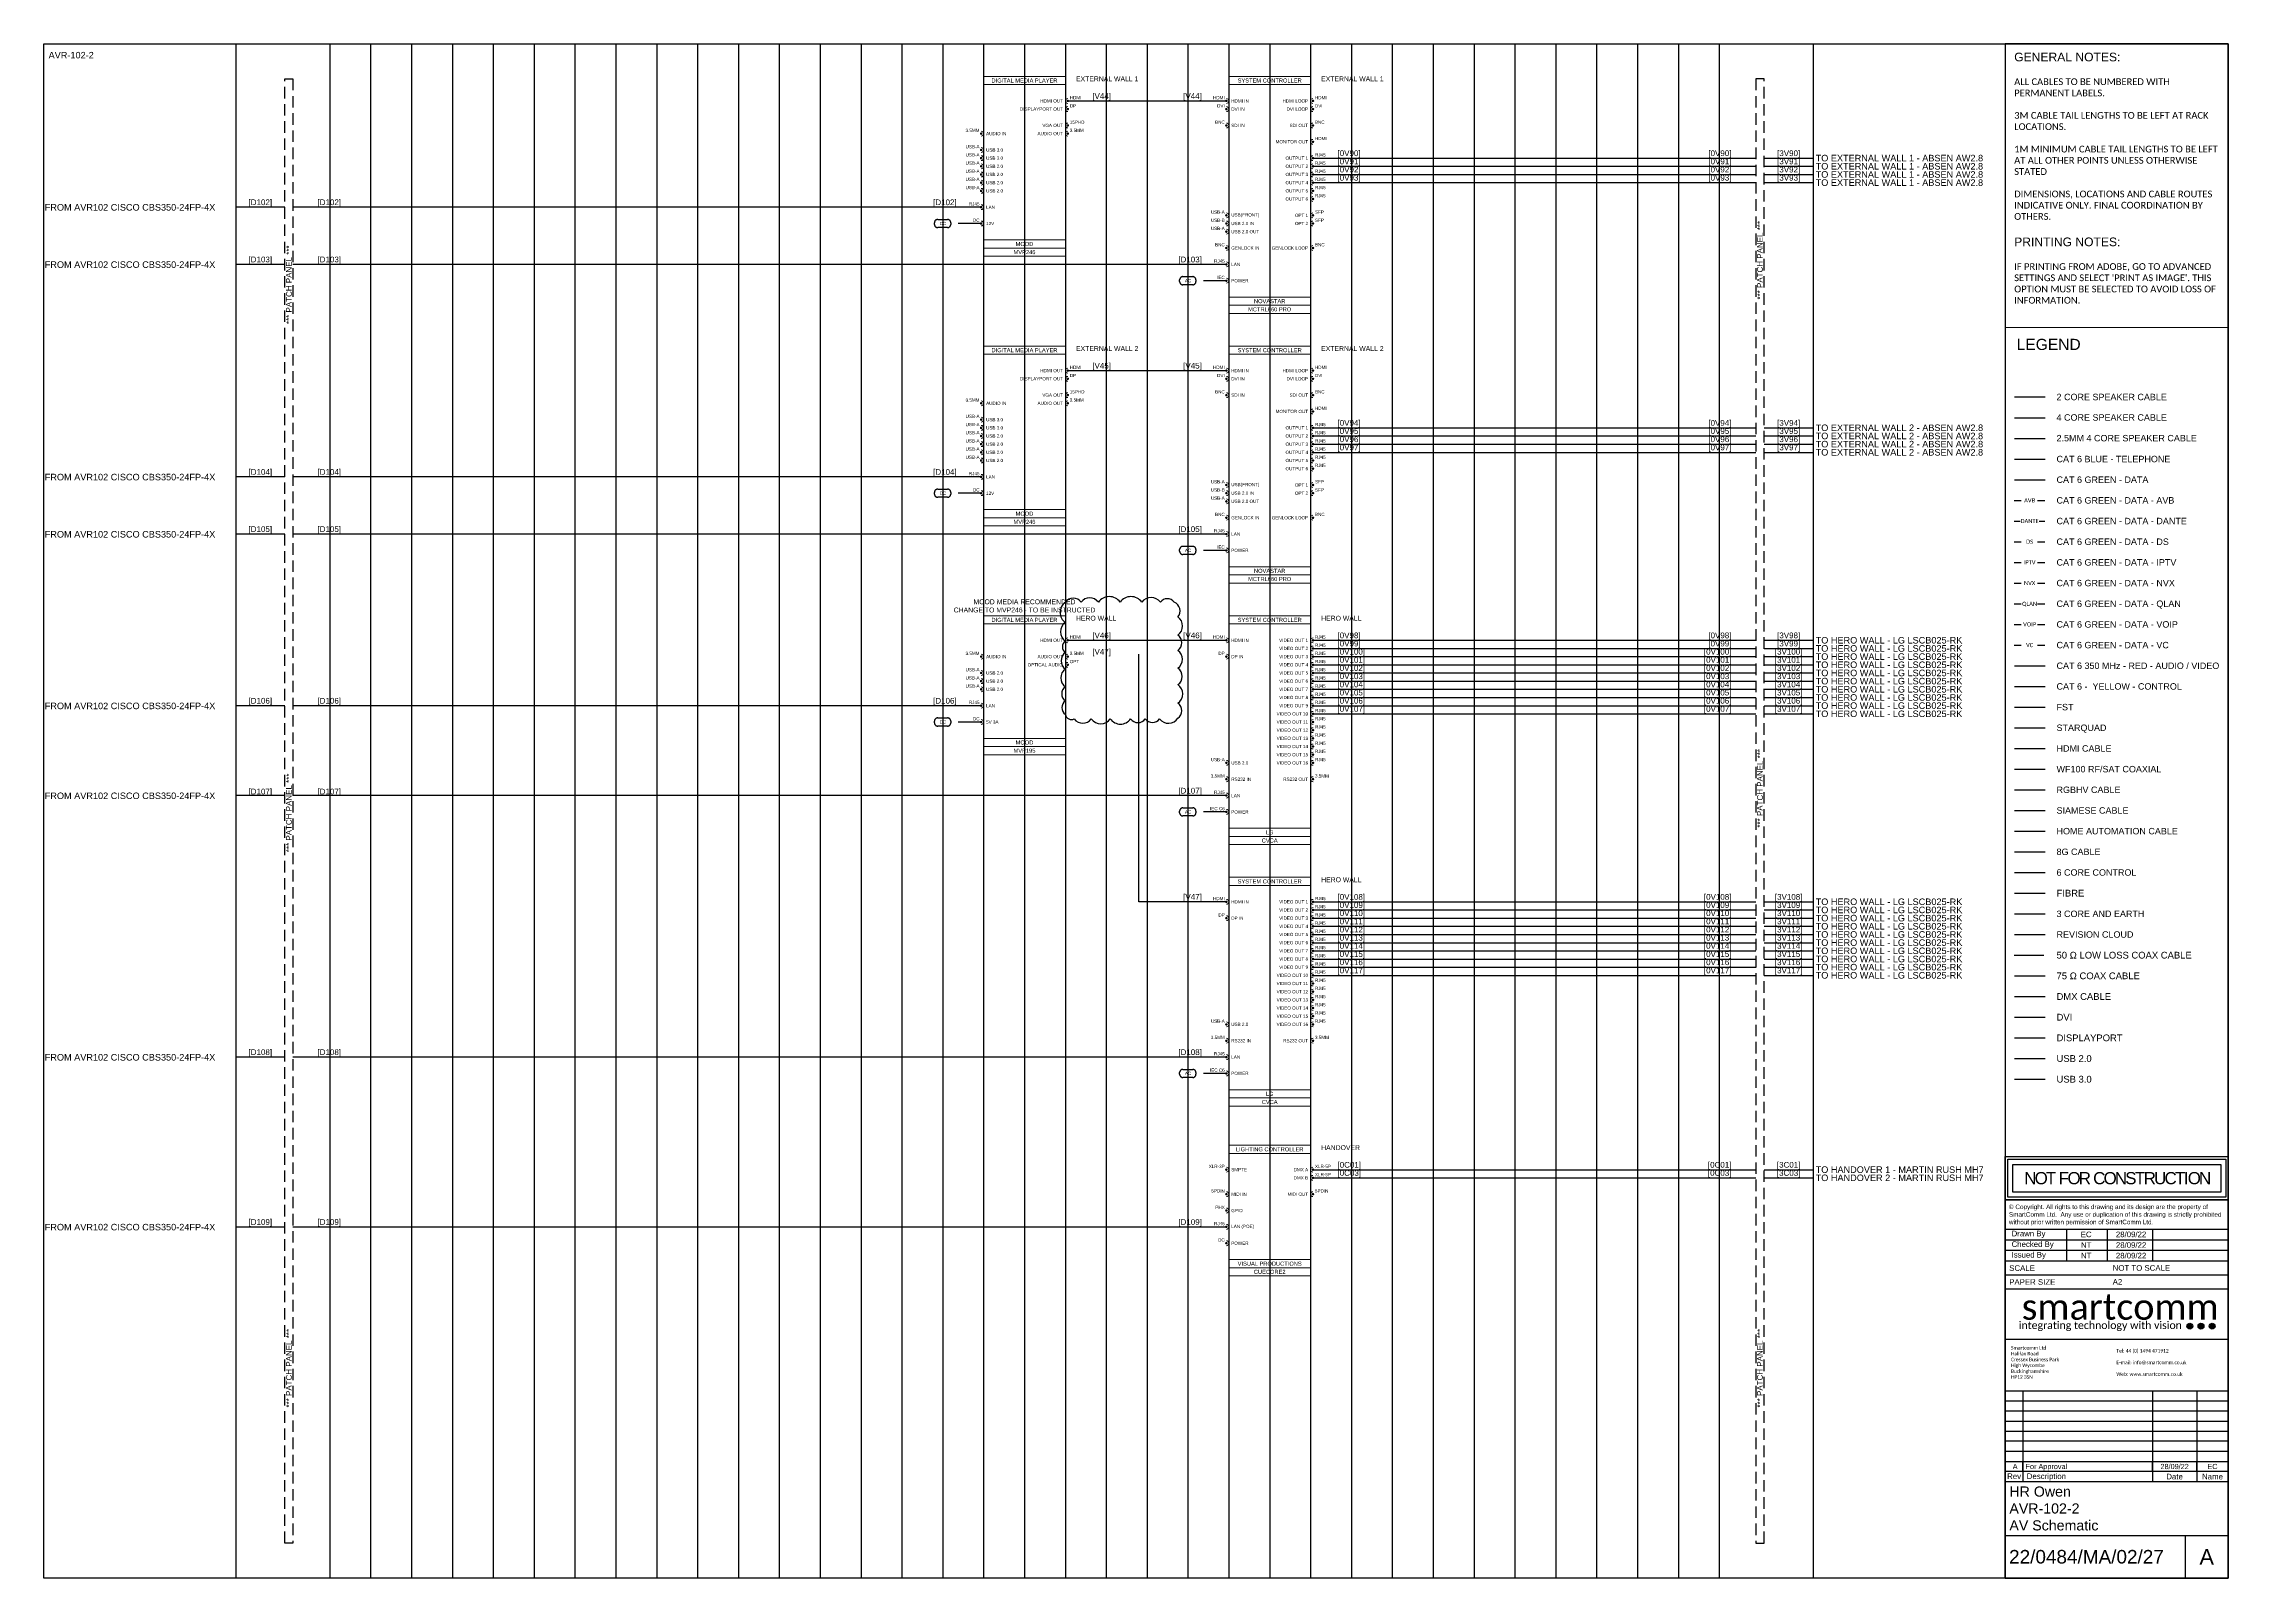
# Paper-space layout '27' of a CAD drawing. Header units: millimetres. Extents: x 9 to 573, y 6 to 402.
# The model-space entities are those that its viewports show. They can reach past a viewport. Long polylines and large blocks are cut down to what shows.
import ezdxf
from ezdxf.enums import TextEntityAlignment as Align
from ezdxf.lldxf.tags import DXFTag

# ---------------------------------------------------------------- set-up
doc = ezdxf.new("R2010")
doc.units = ezdxf.units.MM
for name, pattern in [('DASHDOT', [1, 0.5, -0.25, 0, -0.25]), ('DASHED', [0.75, 0.5, -0.25]), ('DASHED2', [0.375, 0.25, -0.125]), ('DIVIDE', [1.25, 0.5, -0.25, 0, -0.25, 0, -0.25])]:
    doc.linetypes.add(name, pattern=pattern)
for name, color, linetype in [('SC - 2 Core Speaker', 211, 'DASHED'), ('SC - 3 Core and Earth', 7, 'DIVIDE'), ('SC - 3 Core Flex', 7, 'DASHED'), ('SC - 4 Core Speaker', 211, 'Continuous'), ('SC - 50 Ohm Coax', 36, 'DASHDOT'), ('SC - 6 Core Control', 40, 'DASHED'), ('SC - 75 Ohm Coax', 36, 'DASHED'), ('SC - 8G Cable', 115, 'Continuous'), ('SC - Cat - Blue - Tel', 5, 'Continuous'), ('SC - Cat - Green - Data', 84, 'Continuous'), ('SC - Cat - Green - Data - DS', 84, 'DS'), ('SC - Cat - Green - Data - QLAN', 84, 'QLAN'), ('SC - Cat - Red - AV', 1, 'Continuous'), ('SC - Cat - Yellow - Control', 40, 'Continuous'), ('SC - Display Port', 194, 'ZIGZAG'), ('SC - DMX Cable', 30, 'Continuous'), ('SC - DVI', 192, 'DASHDOT'), ('SC - Fibre', 170, 'DASHED'), ('SC - FST', 4, 'DASHED'), ('SC - HDMI', 192, 'Continuous'), ('SC - Home Automation Cable', 62, 'DASHED'), ('SC - Induction Loop 4 Core Speaker', 211, 'DIVIDE'), ('SC - Revision Cloud', 3, 'Continuous'), ('SC - RGBHV', 252, 'DASHED'), ('SC - Siamese', 46, 'DIVIDE'), ('SC - Starquad', 4, 'Continuous'), ('SC - Text', 7, 'Continuous'), ('SC - TITLE_BLOCK', 7, 'Continuous'), ('SC - USB 2.0', 84, 'DASHED'), ('SC - USB 3.0', 84, 'DASHDOT'), ('SC - WF100', 252, 'Continuous'), ('Text', 7, 'Continuous')]:
    doc.layers.add(name, color=color, linetype=linetype)
doc.layers.add('SC - Equipment', color=7, linetype='Continuous', lineweight=13)
doc.layers.add('SC - Xlines', color=252, linetype='Continuous', plot=False)
doc.styles.add('ARIAL', font='arial.ttf')
doc.styles.add('CALIBRI', font='calibri.ttf')
doc.styles.get("Standard").update_dxf_attribs({"font": 'arial.ttf', "height": 35})
doc.styles.add('STYLE1', font='arial.ttf', dxfattribs={"height": 50})
tags = doc.linetypes.add('DS', pattern='A,1.939444,-0.075392,["DS",ARIAL,S=0.5,R=0,X=0,Y=-0.25],-1.06308,1.922084', length=5).pattern_tags.tags
tags[6] = DXFTag(74, 10)
tags = doc.linetypes.add('QLAN', pattern='A,3.942001,-0.106942,["QLAN",ARIAL,S=0.5,R=0,X=0,Y=-0.25],-1.981735,3.969322', length=10).pattern_tags.tags
tags[6] = DXFTag(74, 10)
doc.linetypes.add('ZIGZAG', pattern='A,0.00254,-5.08,[131,ltypeshp.shx,S=5.08,R=0,X=-5.08,Y=0],-10.16,[131,ltypeshp.shx,S=5.08,R=180,X=5.08,Y=0],-5.08', length=20.32254)

# ---------------------------------------------------------------- blocks, each defined once
blk = doc.blocks.new('*U54')
at = {"layer": 'SC - TITLE_BLOCK'}
for points in [[(-28.8, 11.19), (28.8, 11.19), (28.8, 0), (-28.8, 0)], [(-28.15, 10.44), (28.15, 10.44), (28.15, 0.65), (-28.15, 0.65)], [(-26.84, 9.14), (26.84, 9.14), (26.84, 1.96), (-26.84, 1.96)]]:
    blk.add_lwpolyline(points, close=True, dxfattribs=at)
at = {"layer": 'SC - TITLE_BLOCK', "insert": (0, 5.55), "char_height": 3.1388, "width": 53.6862, "attachment_point": 5, "style": 'STYLE1'}
blk.add_mtext('{\\T0.85;NOT FOR CONSTRUCTION}', dxfattribs=at)
blk = doc.blocks.new('SMARTCOMM LOGO 2019')
at = {"layer": 'SC - TITLE_BLOCK', "ltscale": 5, "true_color": 0x0fce74}
h = blk.add_hatch(color=112, dxfattribs=at)
h.dxf.hatch_style = 1
edge = h.paths.add_edge_path()
edge.add_arc((14.16, -2.37), 0.569, 0, 360)
h = blk.add_hatch(color=112, dxfattribs=at)
h.dxf.hatch_style = 1
edge = h.paths.add_edge_path()
edge.add_arc((16.32, -2.37), 0.569, 0, 360)
h = blk.add_hatch(color=112, dxfattribs=at)
h.dxf.hatch_style = 1
edge = h.paths.add_edge_path()
edge.add_arc((18.48, -2.37), 0.569, 0, 360)
at = {"layer": 'SC - TITLE_BLOCK', "color": 112, "ltscale": 5, "true_color": 0x0fce74}
for centre in [(14.16, -2.37), (16.32, -2.37), (18.48, -2.37)]:
    blk.add_circle(centre, 0.569, dxfattribs=at)
at = {"layer": 'SC - TITLE_BLOCK', "ltscale": 5, "insert": (0, 1.36), "char_height": 5, "attachment_point": 5, "style": 'CALIBRI'}
blk.add_mtext_dynamic_manual_height_columns('\\pxqd;{\\C232;\\c6885326;smart\\C253;\\c10396581;comm}', width=36.8648, gutter_width=48.7, heights=[0], dxfattribs=at)
at = {"layer": 'SC - TITLE_BLOCK', "ltscale": 5, "insert": (-3.19, -2.37), "char_height": 1.47, "attachment_point": 5, "line_spacing_factor": 0.816327, "style": 'CALIBRI'}
blk.add_mtext_dynamic_manual_height_columns('{\\C253;\\c10396581;integrating technology with} {\\C232;\\c6885326;vision}', width=69.6177, gutter_width=48.7, heights=[0], dxfattribs=at)
blk = doc.blocks.new('DrawnChkIss')
at = {"layer": 'SC - TITLE_BLOCK'}
for p, q in [((0, 9.05), (44.13, 9.05)), ((12.21, 2.75), (12.21, 9.05)), ((20.25, 2.75), (20.25, 9.05)), ((29.13, 9.05), (29.13, 2.75)), ((0, 6.95), (44.13, 6.95)), ((0, 4.85), (44.13, 4.85)), ((0, 2.75), (44.13, 2.75))]:
    blk.add_line(p, q, dxfattribs=at)
at = {"layer": 'SC - TITLE_BLOCK', "char_height": 1.1057, "width": 10.9483, "attachment_point": 4}
for s, insert in [('{\\fArial|b0|i0|c0|p34;Drawn By}', (1.26, 8)), ('{\\fArial|b0|i0|c0|p34;Checked By}', (1.26, 5.9)), ('{\\fArial|b0|i0|c0|p34;Issued By}', (1.26, 3.8))]:
    blk.add_mtext(s, dxfattribs=dict(at, insert=insert))
at = {"layer": 'SC - TITLE_BLOCK', "style": 'STYLE1'}
for tag, p in [('INITIALS', (16.01, 8)), ('INITIALS', (16.01, 5.9)), ('INITIALS', (16.01, 3.8)), ('DRAWDATE', (24.89, 8)), ('ISSUEDATE', (24.89, 3.8)), ('CHKDDATE', (24.89, 5.9))]:
    blk.add_attdef(tag, text='', height=1.11, dxfattribs=at).set_placement(p, align=Align.MIDDLE_CENTER)
blk = doc.blocks.new('RevisionDTLS')
at = {"layer": 'SC - TITLE_BLOCK', "ltscale": 5}
for p, q in [((3.4, 0), (3.4, 1.94)), ((28.3, 0), (28.3, 1.94)), ((36.8, 0), (36.8, 1.94))]:
    blk.add_line(p, q, dxfattribs=at)
blk.add_lwpolyline([(0, 1.94), (42.87, 1.94), (42.87, 0), (0, 0)], close=True, dxfattribs=at)
blk.add_attdef('REV', text='', height=1, dxfattribs=at).set_placement((1.9, 0.97), align=Align.MIDDLE)
blk.add_attdef('DESCRIPTION', text='', height=1, dxfattribs=at).set_placement((3.9, 0.97), align=Align.MIDDLE_LEFT)
for tag, p in [('DATE', (32.55, 0.97)), ('INITIAL', (39.83, 0.97))]:
    blk.add_attdef(tag, text='', height=1, dxfattribs=at).set_placement(p, align=Align.MIDDLE_CENTER)
blk = doc.blocks.new('NOVASTAR MCTRL660 PRO - SCHEMATIC')
at = {"layer": 'SC - Equipment'}
for p, q in [((-25, 0), (25, 0)), ((-25, -145), (-25, 0)), ((25, 0), (25, -145)), ((25, -5), (-25, -5)), ((25, -135), (-25, -135)), ((25, -135), (-25, -135)), ((25, -140), (-25, -140)), ((25, -140), (-25, -140)), ((25, -140), (-25, -140)), ((25, -145), (-25, -145))]:
    blk.add_line(p, q, dxfattribs=at)
at = {"layer": 'SC - Equipment', "const_width": 0.7}
for points in [[(-26.1, -15, 1), (-26.9, -15, 1)], [(-26.1, -20, 1), (-26.9, -20, 1)], [(26.1, -15, -1), (26.9, -15, -1)], [(26.1, -20, -1), (26.9, -20, -1)], [(-26.1, -30, 1), (-26.9, -30, 1)], [(26.1, -30, -1), (26.9, -30, -1)], [(26.1, -40, -1), (26.9, -40, -1)], [(26.1, -50, -1), (26.9, -50, -1)], [(26.1, -55, -1), (26.9, -55, -1)], [(26.1, -60, -1), (26.9, -60, -1)], [(26.1, -65, -1), (26.9, -65, -1)], [(26.1, -70, -1), (26.9, -70, -1)], [(26.1, -75, -1), (26.9, -75, -1)], [(-26.1, -85, 1), (-26.9, -85, 1)], [(-26.1, -90, 1), (-26.9, -90, 1)], [(26.1, -85, -1), (26.9, -85, -1)], [(26.1, -90, -1), (26.9, -90, -1)], [(-26.1, -95, 1), (-26.9, -95, 1)], [(-26.1, -105, 1), (-26.9, -105, 1)], [(26.1, -105, -1), (26.9, -105, -1)], [(-26.1, -115, 1), (-26.9, -115, 1)], [(-26.1, -125, 1), (-26.9, -125, 1)]]:
    blk.add_lwpolyline(points, format="xyb", close=True, dxfattribs=at)
at = {"layer": 'SC - Equipment'}
for centre, start, end in [((-26.5, -15), 270, 90), ((-26.5, -20), 270, 90), ((26.5, -15), 90, 270), ((26.5, -20), 90, 270), ((-26.5, -30), 270, 90), ((26.5, -30), 90, 270), ((26.5, -40), 90, 270), ((26.5, -50), 90, 270), ((26.5, -55), 90, 270), ((26.5, -60), 90, 270), ((26.5, -65), 90, 270), ((26.5, -70), 90, 270), ((26.5, -75), 90, 270), ((-26.5, -85), 270, 90), ((-26.5, -90), 270, 90), ((-26.5, -95), 270, 90), ((26.5, -85), 90, 270), ((26.5, -90), 90, 270), ((-26.5, -105), 270, 90), ((26.5, -105), 90, 270), ((-26.5, -115), 270, 90), ((-26.5, -125), 270, 90)]:
    blk.add_arc(centre, 1.5, start, end, dxfattribs=at)
at = {"ltscale": 5}
for tag, p in [('DESCRIPTION', (0, -2.5)), ('MODEL', (0, -142.5)), ('MAKE', (0, -137.5))]:
    blk.add_attdef(tag, text='', height=2.5, dxfattribs=at).set_placement(p, align=Align.MIDDLE_CENTER)
at = {"ltscale": 5, "flags": 1}
for tag, p in [('ROOM_TYPE', (45, -5)), ('LOCATION', (45, -10)), ('RACK_EQUIPMENT_(Y/N)', (45, -15)), ('AMP(@240V)', (45, -40)), ('IP_(Y/N)', (45, -30)), ('POE(WATT)', (45, -35)), ('WATT', (45, -45)), ('WEIGHT(KG)', (45, -55)), ('BTU/H', (45, -50)), ('TRANSFORMER_TAPS', (45, -60))]:
    blk.add_attdef(tag, p, '', height=2.5, dxfattribs=at)
blk.add_attdef('BRACKET', text='', height=2.5, dxfattribs=at).set_placement((0, -132.5), align=Align.MIDDLE_CENTER)
at = {"layer": 'SC - Equipment', "ltscale": 5, "char_height": 2}
for s, insert, width, attachment_point in [('HDMI', (-27.5, -13), 5.774, 6), ('HDMI', (27.7, -13), 7.175, 4), ('DVI', (-27.5, -18), 5.774, 6), ('HDMI IN', (-23.5, -15), 23.5, 4), ('DVI IN', (-23.5, -20), 23.5, 4), ('HDMI LOOP', (23.5, -15), 23.5, 6), ('DVI LOOP', (23.5, -20), 23.5, 6), ('DVI', (27.7, -18), 7.175, 4), ('BNC', (-27.5, -28), 5.774, 6), ('SDI IN', (-23.5, -30), 23.5, 4), ('MONITOR OUT', (23.5, -40), 23.5, 6), ('SDI OUT', (23.5, -30), 23.5, 6), ('BNC', (27.7, -28), 7.175, 4), ('HDMI', (27.7, -38), 7.175, 4), ('OUTPUT 1', (23.5, -50), 23.5, 6), ('RJ45', (27.7, -48), 7.175, 4), ('RJ45', (27.7, -53), 7.175, 4), ('OUTPUT 2', (23.5, -55), 23.5, 6), ('OUTPUT 3', (23.5, -60), 23.5, 6), ('OUTPUT 4', (23.5, -65), 23.5, 6), ('RJ45', (27.7, -58), 7.175, 4), ('RJ45', (27.7, -63), 7.175, 4), ('OUTPUT 5', (23.5, -70), 23.5, 6), ('OUTPUT 6', (23.5, -75), 23.5, 6), ('RJ45', (27.7, -68), 7.175, 4), ('RJ45', (27.7, -73), 7.175, 4), ('USB-A', (-27.5, -83), 5.774, 6), ('USB-B', (-27.5, -88), 5.774, 6), ('USB-A', (-27.5, -93), 5.774, 6), ('USB(FRONT)', (-23.5, -85), 23.5, 4), ('USB 2.0 IN', (-23.5, -90), 23.5, 4), ('OPT 1', (23.5, -85), 23.5, 6), ('OPT 2', (23.5, -90), 23.5, 6), ('SFP', (27.7, -83), 7.175, 4), ('SFP', (27.7, -88), 7.175, 4), ('BNC', (-27.5, -103), 5.774, 6), ('GENLOCK IN', (-23.5, -105), 23.5, 4), ('USB 2.0 OUT', (-23.5, -95), 23.5, 4), ('GENLOCK LOOP', (23.5, -105), 23.5, 6), ('BNC', (27.7, -103), 7.175, 4), ('RJ45', (-27.5, -113), 5.774, 6), ('LAN', (-23.5, -115), 23.5, 4), ('IEC', (-27.5, -123), 5.774, 6), ('POWER', (-23.5, -125), 23.5, 4)]:
    blk.add_mtext(s, dxfattribs=dict(at, insert=insert, width=width, attachment_point=attachment_point))
blk = doc.blocks.new('MOOD MVP246 - SCHEMATIC')
at = {"layer": 'SC - Equipment'}
for p, q in [((-25, 0), (25, 0)), ((-25, -110), (-25, 0)), ((25, 0), (25, -110)), ((25, -5), (-25, -5)), ((25, -100), (-25, -100)), ((25, -100), (-25, -100)), ((25, -105), (-25, -105)), ((25, -105), (-25, -105)), ((25, -105), (-25, -105)), ((25, -110), (-25, -110))]:
    blk.add_line(p, q, dxfattribs=at)
at = {"layer": 'SC - Equipment', "const_width": 0.7}
for points in [[(26.1, -15, -1), (26.9, -15, -1)], [(26.1, -20, -1), (26.9, -20, -1)], [(-26.1, -35, 1), (-26.9, -35, 1)], [(26.1, -30, -1), (26.9, -30, -1)], [(26.1, -35, -1), (26.9, -35, -1)], [(-26.1, -45, 1), (-26.9, -45, 1)], [(-26.1, -50, 1), (-26.9, -50, 1)], [(-26.1, -55, 1), (-26.9, -55, 1)], [(-26.1, -60, 1), (-26.9, -60, 1)], [(-26.1, -65, 1), (-26.9, -65, 1)], [(-26.1, -70, 1), (-26.9, -70, 1)], [(-26.1, -80, 1), (-26.9, -80, 1)], [(-26.1, -90, 1), (-26.9, -90, 1)]]:
    blk.add_lwpolyline(points, format="xyb", close=True, dxfattribs=at)
at = {"layer": 'SC - Equipment'}
for centre, start, end in [((26.5, -15), 90, 270), ((26.5, -20), 90, 270), ((-26.5, -35), 270, 90), ((26.5, -30), 90, 270), ((26.5, -35), 90, 270), ((-26.5, -45), 270, 90), ((-26.5, -50), 270, 90), ((-26.5, -55), 270, 90), ((-26.5, -60), 270, 90), ((-26.5, -65), 270, 90), ((-26.5, -70), 270, 90), ((-26.5, -80), 270, 90), ((-26.5, -90), 270, 90)]:
    blk.add_arc(centre, 1.5, start, end, dxfattribs=at)
at = {"ltscale": 5}
for tag, p in [('DESCRIPTION', (0, -2.5)), ('MODEL', (0, -107.5)), ('MAKE', (0, -102.5))]:
    blk.add_attdef(tag, text='', height=2.5, dxfattribs=at).set_placement(p, align=Align.MIDDLE_CENTER)
at = {"ltscale": 5, "flags": 1}
for tag, p in [('ROOM_TYPE', (45, -5)), ('LOCATION', (45, -10)), ('RACK_EQUIPMENT_(Y/N)', (45, -15)), ('AMP(@240V)', (45, -40)), ('IP_(Y/N)', (45, -30)), ('POE(WATT)', (45, -35)), ('WATT', (45, -45)), ('WEIGHT(KG)', (45, -55)), ('BTU/H', (45, -50)), ('TRANSFORMER_TAPS', (45, -60))]:
    blk.add_attdef(tag, p, '', height=2.5, dxfattribs=at)
blk.add_attdef('BRACKET', text='', height=2.5, dxfattribs=at).set_placement((0, -97.5), align=Align.MIDDLE_CENTER)
at = {"layer": 'SC - Equipment', "ltscale": 5, "char_height": 2}
for s, insert, width, attachment_point in [('HDMI', (27.7, -13), 7.175, 4), ('DISPLAYPORT OUT', (23.5, -20), 34.497, 6), ('HDMI OUT', (23.5, -15), 23.5, 6), ('DP', (27.7, -18), 7.175, 4), ('3.5MM', (-27.5, -33), 5.774, 6), ('AUDIO IN', (-23.5, -35), 23.5, 4), ('AUDIO OUT', (23.5, -35), 23.5, 6), ('VGA OUT', (23.5, -30), 23.5, 6), ('3.5MM', (27.7, -33), 7.175, 4), ('15PHD', (27.7, -28), 7.175, 4), ('USB-A', (-27.5, -43), 5.774, 6), ('USB-A', (-27.5, -48), 5.774, 6), ('USB-A', (-27.5, -53), 5.774, 6), ('USB 3.0', (-23.5, -45), 23.5, 4), ('USB 3.0', (-23.5, -50), 23.5, 4), ('USB-A', (-27.5, -58), 5.774, 6), ('USB-A', (-27.5, -63), 5.774, 6), ('USB 2.0', (-23.5, -55), 23.5, 4), ('USB 2.0', (-23.5, -60), 23.5, 4), ('USB 2.0', (-23.5, -65), 23.5, 4), ('USB-A', (-27.5, -68), 5.774, 6), ('RJ45', (-27.5, -78), 5.774, 6), ('USB 2.0', (-23.5, -70), 23.5, 4), ('LAN', (-23.5, -80), 23.5, 4), ('DC', (-27.5, -88), 5.774, 6), ('12V', (-23.5, -90), 23.5, 4)]:
    blk.add_mtext(s, dxfattribs=dict(at, insert=insert, width=width, attachment_point=attachment_point))
blk = doc.blocks.new('VISUAL PRODUCTIONS - CUECORE2 - SCHEMATIC')
at = {"layer": 'SC - Equipment'}
for p, q in [((-25, 0), (25, 0)), ((-25, -80), (-25, 0)), ((25, 0), (25, -80)), ((25, -5), (-25, -5)), ((25, -70), (-25, -70)), ((25, -70), (-25, -70)), ((25, -75), (-25, -75)), ((25, -75), (-25, -75)), ((25, -75), (-25, -75)), ((25, -80), (-25, -80))]:
    blk.add_line(p, q, dxfattribs=at)
at = {"layer": 'SC - Equipment', "const_width": 0.7}
for points in [[(-26.1, -15, 1), (-26.9, -15, 1)], [(26.1, -15, -1), (26.9, -15, -1)], [(26.1, -20, -1), (26.9, -20, -1)], [(-26.1, -30, 1), (-26.9, -30, 1)], [(-26.1, -40, 1), (-26.9, -40, 1)], [(26.1, -30, -1), (26.9, -30, -1)], [(-26.1, -50, 1), (-26.9, -50, 1)], [(-26.1, -60, 1), (-26.9, -60, 1)]]:
    blk.add_lwpolyline(points, format="xyb", close=True, dxfattribs=at)
at = {"layer": 'SC - Equipment'}
for centre, start, end in [((-26.5, -15), 270, 90), ((26.5, -15), 90, 270), ((26.5, -20), 90, 270), ((-26.5, -30), 270, 90), ((-26.5, -40), 270, 90), ((26.5, -30), 90, 270), ((-26.5, -50), 270, 90), ((-26.5, -60), 270, 90)]:
    blk.add_arc(centre, 1.5, start, end, dxfattribs=at)
at = {"ltscale": 5}
for tag, p in [('DESCRIPTION', (0, -2.5)), ('MODEL', (0, -77.5)), ('MAKE', (0, -72.5))]:
    blk.add_attdef(tag, text='', height=2.5, dxfattribs=at).set_placement(p, align=Align.MIDDLE_CENTER)
at = {"ltscale": 5, "flags": 1}
for tag, p in [('ROOM_TYPE', (45, -5)), ('LOCATION', (45, -10)), ('RACK_EQUIPMENT_(Y/N)', (45, -15)), ('AMP(@240V)', (45, -40)), ('IP_(Y/N)', (45, -30)), ('POE(WATT)', (45, -35)), ('WATT', (45, -45)), ('WEIGHT(KG)', (45, -55)), ('BTU/H', (45, -50)), ('TRANSFORMER_TAPS', (45, -60))]:
    blk.add_attdef(tag, p, '', height=2.5, dxfattribs=at)
blk.add_attdef('BRACKET', text='', height=2.5, dxfattribs=at).set_placement((0, -67.5), align=Align.MIDDLE_CENTER)
at = {"layer": 'SC - Equipment', "ltscale": 5, "char_height": 2}
for s, insert, width, attachment_point in [(' XLR-3P', (-27.5, -13), 5.774, 6), ('XLR-5P', (27.7, -13), 7.175, 4), ('SMPTE', (-23.5, -15), 23.5, 4), ('DMX A', (23.5, -15), 28.762, 6), ('DMX B', (23.5, -20), 26.242, 6), ('XLR-5P', (27.7, -18), 7.175, 4), ('5PDIN', (-27.5, -28), 5.774, 6), ('PHX', (-27.5, -38), 5.774, 6), ('GPIO', (-23.5, -40), 23.5, 4), ('MIDI IN', (-23.5, -30), 23.5, 4), ('MIDI OUT', (23.5, -30), 26.679, 6), ('5PDIN', (27.7, -28), 7.175, 4), ('RJ45', (-27.5, -48), 5.774, 6), ('LAN (POE)', (-23.5, -50), 23.5, 4), ('DC', (-27.5, -58), 5.774, 6), ('POWER', (-23.5, -60), 23.5, 4)]:
    blk.add_mtext(s, dxfattribs=dict(at, insert=insert, width=width, attachment_point=attachment_point))
blk = doc.blocks.new('LG CVCA - SCHEMATIC')
at = {"layer": 'SC - Equipment'}
for p, q in [((-25, 0), (25, 0)), ((-25, -140), (-25, 0)), ((25, 0), (25, -140)), ((25, -5), (-25, -5)), ((25, -130), (-25, -130)), ((25, -130), (-25, -130)), ((25, -135), (-25, -135)), ((25, -135), (-25, -135)), ((25, -135), (-25, -135)), ((25, -140), (-25, -140))]:
    blk.add_line(p, q, dxfattribs=at)
at = {"layer": 'SC - Equipment', "const_width": 0.7}
for points in [[(-26.1, -15, 1), (-26.9, -15, 1)], [(-26.1, -25, 1), (-26.9, -25, 1)], [(26.1, -15, -1), (26.9, -15, -1)], [(26.1, -20, -1), (26.9, -20, -1)], [(26.1, -25, -1), (26.9, -25, -1)], [(26.1, -30, -1), (26.9, -30, -1)], [(26.1, -35, -1), (26.9, -35, -1)], [(26.1, -40, -1), (26.9, -40, -1)], [(26.1, -45, -1), (26.9, -45, -1)], [(26.1, -50, -1), (26.9, -50, -1)], [(26.1, -55, -1), (26.9, -55, -1)], [(26.1, -60, -1), (26.9, -60, -1)], [(26.1, -65, -1), (26.9, -65, -1)], [(26.1, -70, -1), (26.9, -70, -1)], [(26.1, -75, -1), (26.9, -75, -1)], [(26.1, -80, -1), (26.9, -80, -1)], [(-26.1, -90, 1), (-26.9, -90, 1)], [(26.1, -85, -1), (26.9, -85, -1)], [(26.1, -90, -1), (26.9, -90, -1)], [(-26.1, -100, 1), (-26.9, -100, 1)], [(26.1, -100, -1), (26.9, -100, -1)], [(-26.1, -110, 1), (-26.9, -110, 1)], [(-26.1, -120, 1), (-26.9, -120, 1)]]:
    blk.add_lwpolyline(points, format="xyb", close=True, dxfattribs=at)
at = {"layer": 'SC - Equipment'}
for centre, start, end in [((-26.5, -15), 270, 90), ((-26.5, -25), 270, 90), ((26.5, -15), 90, 270), ((26.5, -20), 90, 270), ((26.5, -25), 90, 270), ((26.5, -30), 90, 270), ((26.5, -35), 90, 270), ((26.5, -40), 90, 270), ((26.5, -45), 90, 270), ((26.5, -50), 90, 270), ((26.5, -55), 90, 270), ((26.5, -60), 90, 270), ((26.5, -65), 90, 270), ((26.5, -70), 90, 270), ((26.5, -75), 90, 270), ((26.5, -80), 90, 270), ((-26.5, -90), 270, 90), ((26.5, -85), 90, 270), ((26.5, -90), 90, 270), ((-26.5, -100), 270, 90), ((26.5, -100), 90, 270), ((-26.5, -110), 270, 90), ((-26.5, -120), 270, 90)]:
    blk.add_arc(centre, 1.5, start, end, dxfattribs=at)
at = {"ltscale": 5}
for tag, p in [('DESCRIPTION', (0, -2.5)), ('MAKE', (0, -132.5)), ('MODEL', (0, -137.5))]:
    blk.add_attdef(tag, text='', height=2.5, dxfattribs=at).set_placement(p, align=Align.MIDDLE_CENTER)
at = {"ltscale": 5, "flags": 1}
for tag, p in [('ROOM_TYPE', (45, -5)), ('LOCATION', (45, -10)), ('RACK_EQUIPMENT_(Y/N)', (45, -15)), ('AMP(@240V)', (45, -40)), ('IP_(Y/N)', (45, -30)), ('POE(WATT)', (45, -35)), ('WATT', (45, -45)), ('WEIGHT(KG)', (45, -55)), ('BTU/H', (45, -50)), ('TRANSFORMER_TAPS', (45, -60))]:
    blk.add_attdef(tag, p, '', height=2.5, dxfattribs=at)
blk.add_attdef('BRACKET', text='', height=2.5, dxfattribs=at).set_placement((0, -127.5), align=Align.MIDDLE_CENTER)
at = {"layer": 'SC - Equipment', "ltscale": 5, "char_height": 2}
for s, insert, width, attachment_point in [('HDMI', (-27.5, -13), 5.774, 6), ('RJ45', (27.7, -13), 3.746, 4), ('DP', (-27.5, -23), 5.774, 6), ('HDMI IN', (-23.5, -15), 23.5, 4), ('DP IN', (-23.5, -25), 23.5, 4), ('VIDEO OUT 1', (23.5, -15), 23.5, 6), ('VIDEO OUT 2', (23.5, -20), 23.5, 6), ('VIDEO OUT 3', (23.5, -25), 23.5, 6), ('RJ45', (27.7, -18), 3.746, 4), ('RJ45', (27.7, -23), 3.746, 4), ('VIDEO OUT 4', (23.5, -30), 23.5, 6), ('VIDEO OUT 5', (23.5, -35), 23.5, 6), ('VIDEO OUT 6', (23.5, -40), 23.5, 6), ('RJ45', (27.7, -28), 3.746, 4), ('RJ45', (27.7, -33), 3.746, 4), ('RJ45', (27.7, -38), 3.746, 4), ('VIDEO OUT 7', (23.5, -45), 23.5, 6), ('VIDEO OUT 8', (23.5, -50), 23.5, 6), ('RJ45', (27.7, -43), 3.746, 4), ('RJ45', (27.7, -48), 3.746, 4), ('RJ45', (27.7, -53), 3.746, 4), ('VIDEO OUT 10', (23.5, -60), 23.5, 6), ('VIDEO OUT 11', (23.5, -65), 23.5, 6), ('VIDEO OUT 9', (23.5, -55), 23.5, 6), ('RJ45', (27.7, -58), 3.746, 4), ('RJ45', (27.7, -63), 3.746, 4), ('VIDEO OUT 12', (23.5, -70), 23.5, 6), ('VIDEO OUT 13', (23.5, -75), 23.5, 6), ('VIDEO OUT 14', (23.5, -80), 23.5, 6), ('RJ45', (27.7, -68), 3.746, 4), ('RJ45', (27.7, -73), 3.746, 4), ('RJ45', (27.7, -78), 3.746, 4), ('USB 2.0', (-23.5, -90), 23.5, 4), ('VIDEO OUT 15', (23.5, -85), 23.5, 6), ('VIDEO OUT 16', (23.5, -90), 23.5, 6), ('RJ45', (27.7, -83), 3.746, 4), ('RJ45', (27.7, -88), 3.746, 4), ('RS232 IN', (-23.5, -100), 23.5, 4), ('RS232 OUT', (23.5, -100), 23.5, 6), ('3.5MM', (27.7, -98), 3.746, 4), ('LAN', (-23.5, -110), 23.5, 4), ('POWER', (-23.5, -120), 23.5, 4)]:
    blk.add_mtext(s, dxfattribs=dict(at, insert=insert, width=width, attachment_point=attachment_point))
at = {"layer": 'SC - Equipment', "ltscale": 5, "char_height": 2, "attachment_point": 6}
for s, insert in [('USB-A', (-27.5, -88)), ('3.5MM', (-27.5, -98)), ('IEC C6', (-27.5, -118)), ('RJ45', (-27.5, -108))]:
    blk.add_mtext(s, dxfattribs=dict(at, insert=insert))
blk = doc.blocks.new('MOOD MVP195 - SCHEMATIC')
at = {"layer": 'SC - Equipment'}
for p, q in [((-25, 0), (25, 0)), ((-25, -85), (-25, 0)), ((25, 0), (25, -85)), ((25, -5), (-25, -5)), ((25, -75), (-25, -75)), ((25, -75), (-25, -75)), ((25, -80), (-25, -80)), ((25, -80), (-25, -80)), ((25, -80), (-25, -80)), ((25, -85), (-25, -85))]:
    blk.add_line(p, q, dxfattribs=at)
at = {"layer": 'SC - Equipment', "const_width": 0.7}
for points in [[(-26.1, -25, 1), (-26.9, -25, 1)], [(26.1, -15, -1), (26.9, -15, -1)], [(26.1, -25, -1), (26.9, -25, -1)], [(-26.1, -35, 1), (-26.9, -35, 1)], [(-26.1, -40, 1), (-26.9, -40, 1)], [(26.1, -30, -1), (26.9, -30, -1)], [(-26.1, -45, 1), (-26.9, -45, 1)], [(-26.1, -55, 1), (-26.9, -55, 1)], [(-26.1, -65, 1), (-26.9, -65, 1)]]:
    blk.add_lwpolyline(points, format="xyb", close=True, dxfattribs=at)
at = {"layer": 'SC - Equipment'}
for centre, start, end in [((-26.5, -25), 270, 90), ((26.5, -15), 90, 270), ((26.5, -25), 90, 270), ((-26.5, -35), 270, 90), ((-26.5, -40), 270, 90), ((26.5, -30), 90, 270), ((-26.5, -45), 270, 90), ((-26.5, -55), 270, 90), ((-26.5, -65), 270, 90)]:
    blk.add_arc(centre, 1.5, start, end, dxfattribs=at)
at = {"ltscale": 5}
for tag, p in [('DESCRIPTION', (0, -2.5)), ('MAKE', (0, -77.5)), ('MODEL', (0, -82.5))]:
    blk.add_attdef(tag, text='', height=2.5, dxfattribs=at).set_placement(p, align=Align.MIDDLE_CENTER)
at = {"ltscale": 5, "flags": 1}
for tag, p in [('ROOM_TYPE', (45, -5)), ('LOCATION', (45, -10)), ('RACK_EQUIPMENT_(Y/N)', (45, -15)), ('AMP(@240V)', (45, -40)), ('IP_(Y/N)', (45, -30)), ('POE(WATT)', (45, -35)), ('WATT', (45, -45)), ('WEIGHT(KG)', (45, -55)), ('BTU/H', (45, -50)), ('TRANSFORMER_TAPS', (45, -60))]:
    blk.add_attdef(tag, p, '', height=2.5, dxfattribs=at)
blk.add_attdef('BRACKET', text='', height=2.5, dxfattribs=at).set_placement((0, -72.5), align=Align.MIDDLE_CENTER)
at = {"layer": 'SC - Equipment', "ltscale": 5, "char_height": 2}
for s, insert, width, attachment_point in [('HDMI', (27.7, -13), 7.175, 4), ('3.5MM', (-27.5, -23), 5.774, 6), ('AUDIO IN', (-23.5, -25), 23.5, 4), ('AUDIO OUT', (23.5, -25), 23.5, 6), ('HDMI OUT', (23.5, -15), 23.5, 6), ('3.5MM', (27.7, -23), 7.175, 4), ('USB-A', (-27.5, -33), 5.774, 6), ('USB-A', (-27.5, -38), 5.774, 6), ('USB 2.0', (-23.5, -35), 23.5, 4), ('USB 2.0', (-23.5, -40), 23.5, 4), ('OPTICAL AUDIO ', (23.5, -30), 23.5, 6), ('OPT', (27.7, -28), 7.175, 4), ('USB-A', (-27.5, -43), 5.774, 6), ('RJ45', (-27.5, -53), 5.774, 6), ('USB 2.0', (-23.5, -45), 23.5, 4), ('DC', (-27.5, -63), 5.774, 6), ('5V 3A', (-23.5, -65), 23.5, 4), ('LAN', (-23.5, -55), 23.5, 4)]:
    blk.add_mtext(s, dxfattribs=dict(at, insert=insert, width=width, attachment_point=attachment_point))

msp = doc.modelspace()

# ---------------------------------------------------------------- linework, layer by layer
at = {"linetype": 'DASHED2', "ltscale": 5}
for points in [[(-44884.172, -21958.194), (-44884.172, -21062.296), (-44879.172, -21062.296), (-44879.172, -21958.194)], [(-43979.172, -21958.194), (-43979.172, -21062.296), (-43984.172, -21062.296), (-43984.172, -21958.194)]]:
    msp.add_lwpolyline(points, close=True, dxfattribs=at)
at = {"color": 6}
msp.add_lwpolyline([(-44406.672, -21382.533, 0.52056705), (-44406.672, -21394.931, 0.52056705), (-44406.672, -21406.309, 0.52056705), (-44406.672, -21413.34, 0.52056705), (-44406.672, -21423.42, 0.52056705), (-44406.672, -21434.318, 0.52056705), (-44406.672, -21442.912, 0.52056705), (-44406.672, -21451.159, 0.52056705), (-44401.192, -21453.853, 0.52056705), (-44390.781, -21453.853, 0.52056705), (-44379.175, -21453.853, 0.52056705), (-44366.744, -21453.853, 0.52056705), (-44357.751, -21453.853, 0.52056705), (-44349.011, -21453.853, 0.52056705), (-44337.83, -21453.475, 0.52056705), (-44337.83, -21444.293, 0.52056705), (-44337.83, -21432.963, 0.52056705), (-44337.83, -21422.897, 0.52056705), (-44337.83, -21411.979, 0.52056705), (-44337.83, -21402.603, 0.52056705), (-44337.83, -21391.564, 0.52056705), (-44340.181, -21382.533, 0.52056705), (-44348.545, -21382.533, 0.52056705), (-44359.907, -21382.533, 0.52056705), (-44373.177, -21382.533, 0.52056705), (-44386.485, -21382.533, 0.52056705), (-44396.975, -21382.533, 0.52056705)], format="xyb", close=True, dxfattribs=at)
at = {"layer": 'SC - 2 Core Speaker', "ltscale": 5}
msp.add_line((-55542.596, -2641.622), (-55475.743, -2641.622), dxfattribs=at)
at = {"layer": 'SC - 3 Core and Earth', "ltscale": 5}
msp.add_line((-55542.596, -3766.622), (-55475.743, -3766.622), dxfattribs=at)
at = {"layer": 'SC - 3 Core Flex', "ltscale": 3}
for points in [[(-44484.774, -21148.321), (-44478.774, -21148.321, -0.41421356), (-44476.774, -21150.321), (-44476.774, -21151.321, -0.41421356), (-44478.774, -21153.321), (-44484.774, -21153.321, -0.41421356), (-44486.774, -21151.321), (-44486.774, -21150.321, -0.41421356)], [(-44334.774, -21183.32), (-44328.774, -21183.32, -0.41421356), (-44326.774, -21185.32), (-44326.774, -21186.32, -0.41421356), (-44328.774, -21188.32), (-44334.774, -21188.32, -0.41421356), (-44336.774, -21186.32), (-44336.774, -21185.32, -0.41421356)], [(-44484.77, -21313.32), (-44478.77, -21313.32, -0.41421356), (-44476.77, -21315.32), (-44476.77, -21316.32, -0.41421356), (-44478.77, -21318.32), (-44484.77, -21318.32, -0.41421356), (-44486.77, -21316.32), (-44486.77, -21315.32, -0.41421356)], [(-44334.77, -21348.32), (-44328.77, -21348.32, -0.41421356), (-44326.77, -21350.32), (-44326.77, -21351.32, -0.41421356), (-44328.77, -21353.32), (-44334.77, -21353.32, -0.41421356), (-44336.77, -21351.32), (-44336.77, -21350.32, -0.41421356)], [(-44484.766, -21453.319), (-44478.766, -21453.319, -0.41421356), (-44476.766, -21455.319), (-44476.766, -21456.319, -0.41421356), (-44478.766, -21458.319), (-44484.766, -21458.319, -0.41421356), (-44486.766, -21456.319), (-44486.766, -21455.319, -0.41421356)], [(-44334.766, -21508.319), (-44328.766, -21508.319, -0.41421356), (-44326.766, -21510.319), (-44326.766, -21511.319, -0.41421356), (-44328.766, -21513.319), (-44334.766, -21513.319, -0.41421356), (-44336.766, -21511.319), (-44336.766, -21510.319, -0.41421356)], [(-44334.766, -21668.319), (-44328.766, -21668.319, -0.41421356), (-44326.766, -21670.319), (-44326.766, -21671.319, -0.41421356), (-44328.766, -21673.319), (-44334.766, -21673.319, -0.41421356), (-44336.766, -21671.319), (-44336.766, -21670.319, -0.41421356)]]:
    msp.add_lwpolyline(points, format="xyb", close=True, dxfattribs=at)
at = {"layer": 'SC - 3 Core Flex', "ltscale": 5}
for points in [[(-44458.176, -21150.821), (-44476.774, -21150.821)], [(-44308.176, -21185.82), (-44326.774, -21185.82)], [(-44458.172, -21315.82), (-44476.77, -21315.82)], [(-44308.172, -21350.82), (-44326.77, -21350.82)], [(-44458.168, -21455.819), (-44476.766, -21455.819)], [(-44308.168, -21510.819), (-44326.766, -21510.819)], [(-44308.168, -21670.819), (-44326.766, -21670.819)]]:
    msp.add_lwpolyline(points, dxfattribs=at)
at = {"layer": 'SC - 4 Core Speaker', "ltscale": 5}
msp.add_line((-55542.596, -2686.622), (-55475.743, -2686.622), dxfattribs=at)
at = {"layer": 'SC - 50 Ohm Coax', "ltscale": 5}
msp.add_line((-55543.295, -3856.622), (-55478.441, -3856.622), dxfattribs=at)
at = {"layer": 'SC - 6 Core Control', "ltscale": 5}
msp.add_line((-55542.596, -3676.622), (-55475.743, -3676.622), dxfattribs=at)
at = {"layer": 'SC - 75 Ohm Coax', "ltscale": 5}
msp.add_line((-55542.596, -3901.622), (-55475.743, -3901.622), dxfattribs=at)
at = {"layer": 'SC - 8G Cable', "ltscale": 5}
msp.add_line((-55542.596, -3631.622), (-55475.743, -3631.622), dxfattribs=at)
at = {"layer": 'SC - Cat - Blue - Tel', "ltscale": 5}
msp.add_line((-55542.596, -2776.622), (-55475.743, -2776.622), dxfattribs=at)
at = {"layer": 'SC - Cat - Green - Data', "ltscale": 5}
for p, q in [((-55542.596, -2821.622), (-55475.743, -2821.622)), ((-55542.914, -3091.946), (-55527.886, -3091.946))]:
    msp.add_line(p, q, dxfattribs=at)
at = {"layer": 'SC - Cat - Green - Data', "ltscale": 5, "transparency": 33554687}
for p, q in [((-55542.914, -2866.622), (-55527.886, -2866.622)), ((-55492.557, -2866.622), (-55476.06, -2866.622)), ((-55542.914, -2911.622), (-55530.214, -2911.622)), ((-55488.907, -2911.622), (-55476.06, -2911.622)), ((-55542.914, -2956.622), (-55527.886, -2956.622)), ((-55492.557, -2956.622), (-55476.06, -2956.622)), ((-55542.914, -3001.622), (-55527.886, -3001.622)), ((-55492.557, -3001.622), (-55476.06, -3001.622)), ((-55542.914, -3046.622), (-55527.886, -3046.622)), ((-55492.557, -3046.622), (-55476.06, -3046.622)), ((-55492.557, -3091.946), (-55476.06, -3091.946)), ((-55542.914, -3136.622), (-55527.886, -3136.622)), ((-55492.557, -3136.622), (-55476.06, -3136.622)), ((-55542.914, -3181.622), (-55527.886, -3181.622)), ((-55492.557, -3181.622), (-55476.06, -3181.622))]:
    msp.add_line(p, q, dxfattribs=at)
at = {"layer": 'SC - Cat - Green - Data', "ltscale": 5}
for points in [[(-43979.176, -21110.82), (-43949.176, -21110.82)], [(-43979.176, -21115.82), (-43949.176, -21115.82)], [(-43979.176, -21120.82), (-43949.176, -21120.82)], [(-43979.176, -21125.82), (-43949.176, -21125.82)], [(-44884.172, -21175.821), (-44914.172, -21175.821)], [(-44308.176, -21175.82), (-44879.172, -21175.821)], [(-43979.176, -21275.82), (-43949.176, -21275.82)], [(-43979.176, -21280.82), (-43949.176, -21280.82)], [(-43979.176, -21285.82), (-43949.176, -21285.82)], [(-43979.176, -21290.82), (-43949.176, -21290.82)], [(-44884.172, -21340.819), (-44914.172, -21340.819)], [(-44308.172, -21340.819), (-44879.172, -21340.819)], [(-43979.168, -21405.819), (-43949.168, -21405.819)], [(-43979.168, -21410.819), (-43949.168, -21410.819)], [(-43979.168, -21415.819), (-43949.168, -21415.819)], [(-43979.168, -21420.819), (-43949.168, -21420.819)], [(-43979.168, -21425.819), (-43949.168, -21425.819)], [(-43979.168, -21430.819), (-43949.168, -21430.819)], [(-43979.168, -21435.819), (-43949.168, -21435.819)], [(-43979.168, -21440.819), (-43949.168, -21440.819)], [(-43979.168, -21445.819), (-43949.168, -21445.819)], [(-43979.168, -21450.819), (-43949.168, -21450.819)], [(-44884.172, -21500.819), (-44914.172, -21500.819)], [(-44308.168, -21500.819), (-44879.172, -21500.819)], [(-43979.168, -21565.819), (-43949.168, -21565.819)], [(-43979.168, -21570.819), (-43949.168, -21570.819)], [(-43979.168, -21575.819), (-43949.168, -21575.819)], [(-43979.168, -21580.819), (-43949.168, -21580.819)], [(-43979.168, -21585.819), (-43949.168, -21585.819)], [(-43979.168, -21590.819), (-43949.168, -21590.819)], [(-43979.168, -21595.819), (-43949.168, -21595.819)], [(-43979.168, -21600.819), (-43949.168, -21600.819)], [(-43979.168, -21605.819), (-43949.168, -21605.819)], [(-43979.168, -21610.819), (-43949.168, -21610.819)], [(-44884.172, -21660.819), (-44914.172, -21660.819)], [(-44308.168, -21660.819), (-44879.172, -21660.819)], [(-44914.172, -21764.719), (-44884.172, -21764.719)], [(-44879.172, -21764.719), (-44308.172, -21764.719)]]:
    msp.add_lwpolyline(points, dxfattribs=at)
at = {"layer": 'SC - Cat - Green - Data - DS', "ltscale": 5}
for points in [[(-44884.172, -21140.82), (-44914.172, -21140.82)], [(-44458.175, -21140.823), (-44879.172, -21140.82)], [(-44884.172, -21305.817), (-44914.172, -21305.817)], [(-44458.172, -21305.82), (-44879.172, -21305.817)], [(-44884.172, -21445.819), (-44914.172, -21445.819)], [(-44458.168, -21445.819), (-44879.172, -21445.819)]]:
    msp.add_lwpolyline(points, dxfattribs=at)
at = {"layer": 'SC - Cat - Red - AV', "ltscale": 5}
msp.add_line((-55542.596, -3226.622), (-55475.743, -3226.622), dxfattribs=at)
for points in [[(-44255.176, -21110.82), (-43984.176, -21110.82)], [(-44255.176, -21115.82), (-43984.176, -21115.82)], [(-44255.176, -21120.82), (-43984.176, -21120.82)], [(-44255.176, -21125.82), (-43984.176, -21125.82)], [(-44255.172, -21275.82), (-43984.176, -21275.82)], [(-44255.172, -21280.82), (-43984.176, -21280.82)], [(-44255.172, -21285.82), (-43984.176, -21285.82)], [(-44255.172, -21290.82), (-43984.176, -21290.82)], [(-44255.168, -21405.819), (-43984.168, -21405.819)], [(-44255.168, -21410.819), (-43984.168, -21410.819)], [(-44255.168, -21415.819), (-43984.168, -21415.819)], [(-44255.168, -21420.819), (-43984.168, -21420.819)], [(-44255.168, -21425.819), (-43984.168, -21425.819)], [(-44255.168, -21430.819), (-43984.168, -21430.819)], [(-44255.168, -21435.819), (-43984.168, -21435.819)], [(-44255.168, -21440.819), (-43984.168, -21440.819)], [(-44255.168, -21445.819), (-43984.168, -21445.819)], [(-44255.168, -21450.819), (-43984.168, -21450.819)], [(-44255.168, -21565.819), (-43984.168, -21565.819)], [(-44255.168, -21570.819), (-43984.168, -21570.819)], [(-44255.168, -21575.819), (-43984.168, -21575.819)], [(-44255.168, -21580.819), (-43984.168, -21580.819)], [(-44255.168, -21585.819), (-43984.168, -21585.819)], [(-44255.168, -21590.819), (-43984.168, -21590.819)], [(-44255.168, -21595.819), (-43984.168, -21595.819)], [(-44255.168, -21600.819), (-43984.168, -21600.819)], [(-44255.168, -21605.819), (-43984.168, -21605.819)], [(-44255.168, -21610.819), (-43984.168, -21610.819)]]:
    msp.add_lwpolyline(points, dxfattribs=at)
at = {"layer": 'SC - Cat - Yellow - Control', "ltscale": 5}
msp.add_line((-55542.596, -3271.622), (-55475.743, -3271.622), dxfattribs=at)
at = {"layer": 'SC - Display Port', "ltscale": 0.1}
msp.add_line((-55542.596, -4036.622), (-55475.743, -4036.622), dxfattribs=at)
at = {"layer": 'SC - DMX Cable', "ltscale": 5}
msp.add_line((-55542.596, -3946.622), (-55475.743, -3946.622), dxfattribs=at)
for points in [[(-44255.172, -21729.719), (-43984.172, -21729.719)], [(-43979.172, -21729.719), (-43949.172, -21729.719)], [(-44255.172, -21734.719), (-43984.172, -21734.719)], [(-43979.172, -21734.719), (-43949.172, -21734.719)]]:
    msp.add_lwpolyline(points, dxfattribs=at)
at = {"layer": 'SC - DVI', "ltscale": 5}
msp.add_line((-55542.596, -3991.622), (-55475.743, -3991.622), dxfattribs=at)
at = {"layer": 'SC - Fibre', "ltscale": 5}
msp.add_line((-55542.596, -3721.622), (-55475.743, -3721.622), dxfattribs=at)
at = {"layer": 'SC - FST', "ltscale": 5}
msp.add_line((-55542.596, -3316.622), (-55475.743, -3316.622), dxfattribs=at)
at = {"layer": 'SC - HDMI', "ltscale": 5}
msp.add_line((-55542.596, -3406.622), (-55475.743, -3406.622), dxfattribs=at)
for points in [[(-44405.176, -21075.82), (-44308.176, -21075.82)], [(-44405.176, -21075.821), (-44308.176, -21075.821)], [(-44405.172, -21240.82), (-44308.172, -21240.82)], [(-44405.172, -21240.82), (-44308.172, -21240.82)], [(-44405.168, -21405.819), (-44308.168, -21405.819)], [(-44308.168, -21565.819), (-44361.672, -21565.819), (-44361.672, -21414.362)]]:
    msp.add_lwpolyline(points, dxfattribs=at)
at = {"layer": 'SC - Home Automation Cable', "ltscale": 5}
msp.add_line((-55542.596, -3586.622), (-55475.743, -3586.622), dxfattribs=at)
at = {"layer": 'SC - Induction Loop 4 Core Speaker', "ltscale": 5}
msp.add_line((-55542.596, -2731.622), (-55475.743, -2731.622), dxfattribs=at)
at = {"layer": 'SC - Revision Cloud', "ltscale": 5}
msp.add_line((-55542.596, -3811.622), (-55475.743, -3811.622), dxfattribs=at)
at = {"layer": 'SC - RGBHV', "ltscale": 5}
msp.add_line((-55542.596, -3496.622), (-55475.743, -3496.622), dxfattribs=at)
at = {"layer": 'SC - Siamese', "ltscale": 5}
msp.add_line((-55542.596, -3541.622), (-55475.743, -3541.622), dxfattribs=at)
at = {"layer": 'SC - Starquad', "ltscale": 5}
msp.add_line((-55542.596, -3361.622), (-55475.743, -3361.622), dxfattribs=at)
at = {"layer": 'SC - USB 2.0', "ltscale": 5}
msp.add_line((-55542.596, -4081.622), (-55475.743, -4081.622), dxfattribs=at)
at = {"layer": 'SC - USB 3.0', "ltscale": 5}
msp.add_line((-55542.596, -4126.622), (-55475.743, -4126.622), dxfattribs=at)
at = {"layer": 'SC - WF100', "ltscale": 5}
msp.add_line((-55542.596, -3451.622), (-55475.743, -3451.622), dxfattribs=at)
at = {"layer": 'SC - Xlines', "ltscale": 5, "transparency": 33554687}
msp.add_lwpolyline([(-45031.672, -21040.818), (-43831.672, -21040.825), (-43831.672, -21979.725), (-45031.672, -21979.718)], close=True, dxfattribs=at)
at = {"layer": 'SC - Xlines', "ltscale": 5}
for points in [[(-44914.172, -21040.821), (-44914.172, -21979.719)], [(-44831.672, -21040.821), (-44831.672, -21979.719)], [(-44781.672, -21040.821), (-44781.672, -21979.719)], [(-44731.672, -21040.821), (-44731.672, -21979.719)], [(-44681.672, -21040.821), (-44681.672, -21979.719)], [(-44631.672, -21040.821), (-44631.672, -21979.719)], [(-44581.672, -21040.821), (-44581.672, -21979.719)], [(-44531.672, -21040.821), (-44531.672, -21979.719)], [(-44481.672, -21040.821), (-44481.672, -21979.719)], [(-44431.672, -21040.821), (-44431.672, -21979.719)], [(-44381.672, -21040.821), (-44381.672, -21979.719)], [(-44331.672, -21040.821), (-44331.672, -21979.719)], [(-44281.672, -21040.821), (-44281.672, -21979.719)], [(-44231.672, -21040.821), (-44231.672, -21979.719)], [(-44181.672, -21040.821), (-44181.672, -21979.719)], [(-44131.672, -21040.821), (-44131.672, -21979.719)], [(-44081.672, -21040.821), (-44081.672, -21979.719)], [(-44031.672, -21040.821), (-44031.672, -21979.719)], [(-43949.172, -21040.821), (-43949.172, -21979.719)]]:
    msp.add_lwpolyline(points, dxfattribs=at)
at = {"layer": 'SC - Xlines', "color": 250, "ltscale": 5}
for points in [[(-44856.672, -21040.821), (-44856.672, -21979.719)], [(-44806.672, -21040.821), (-44806.672, -21979.719)], [(-44756.672, -21040.821), (-44756.672, -21979.719)], [(-44706.672, -21040.821), (-44706.672, -21979.719)], [(-44656.672, -21040.821), (-44656.672, -21979.719)], [(-44606.672, -21040.821), (-44606.672, -21979.719)], [(-44556.672, -21040.821), (-44556.672, -21979.719)], [(-44506.672, -21040.821), (-44506.672, -21979.719)], [(-44456.672, -21040.821), (-44456.672, -21979.719)], [(-44406.672, -21040.821), (-44406.672, -21979.719)], [(-44356.672, -21040.821), (-44356.672, -21979.719)], [(-44306.672, -21040.821), (-44306.672, -21979.719)], [(-44256.672, -21040.821), (-44256.672, -21979.719)], [(-44206.672, -21040.821), (-44206.672, -21979.719)], [(-44156.672, -21040.821), (-44156.672, -21979.719)], [(-44106.672, -21040.821), (-44106.672, -21979.719)], [(-44056.672, -21040.821), (-44056.672, -21979.719)], [(-44006.672, -21040.821), (-44006.672, -21979.719)]]:
    msp.add_lwpolyline(points, dxfattribs=at)

# ---------------------------------------------------------------- block references
at = {"ltscale": 5}
for name, p, values in [('MOOD MVP246 - SCHEMATIC', (-44431.676, -21060.821), {'DESCRIPTION': 'DIGITAL MEDIA PLAYER', 'MAKE': 'MOOD', 'MODEL': 'MVP246'}), ('NOVASTAR MCTRL660 PRO - SCHEMATIC', (-44281.676, -21060.82), {'DESCRIPTION': 'SYSTEM CONTROLLER', 'MAKE': 'NOVASTAR', 'MODEL': 'MCTRL660 PRO'}), ('MOOD MVP246 - SCHEMATIC', (-44431.672, -21225.82), {'DESCRIPTION': 'DIGITAL MEDIA PLAYER', 'MAKE': 'MOOD', 'MODEL': 'MVP246'}), ('NOVASTAR MCTRL660 PRO - SCHEMATIC', (-44281.672, -21225.82), {'DESCRIPTION': 'SYSTEM CONTROLLER', 'MAKE': 'NOVASTAR', 'MODEL': 'MCTRL660 PRO'}), ('MOOD MVP195 - SCHEMATIC', (-44431.672, -21390.819), {'DESCRIPTION': 'DIGITAL MEDIA PLAYER', 'MAKE': 'MOOD', 'MODEL': 'MVP195'}), ('LG CVCA - SCHEMATIC', (-44281.668, -21390.819), {'DESCRIPTION': 'SYSTEM CONTROLLER', 'MAKE': 'LG', 'MODEL': 'CVCA'}), ('LG CVCA - SCHEMATIC', (-44281.668, -21550.819), {'DESCRIPTION': 'SYSTEM CONTROLLER', 'MAKE': 'LG', 'MODEL': 'CVCA'}), ('VISUAL PRODUCTIONS - CUECORE2 - SCHEMATIC', (-44281.672, -21714.719), {'DESCRIPTION': 'LIGHTING CONTROLLER', 'MAKE': 'VISUAL PRODUCTIONS', 'MODEL': 'CUECORE2'})]:
    msp.add_blockref(name, p, dxfattribs=at).add_auto_attribs(values)

# ---------------------------------------------------------------- texts
at = {"layer": 'SC - Cat - Green - Data - QLAN', "ltscale": 5, "transparency": 33554687, "style": 'CALIBRI'}
for s, p in [('AVB', (-55509.487, -2866.622)), ('DANTE', (-55509.487, -2911.622)), ('DS', (-55509.487, -2956.622)), ('IPTV', (-55509.487, -3001.622)), ('NVX', (-55509.487, -3046.622)), ('VOIP', (-55509.487, -3136.622)), ('VC', (-55509.487, -3181.622))]:
    msp.add_text(s, height=9.0259, dxfattribs=at).set_placement(p, align=Align.MIDDLE_CENTER)
at = {"layer": 'SC - Cat - Green - Data - QLAN', "ltscale": 5, "style": 'CALIBRI'}
msp.add_text('QLAN', height=9.0259, dxfattribs=at).set_placement((-55509.487, -3091.946), align=Align.MIDDLE_CENTER)
at = {"layer": 'SC - Text', "style": 'STYLE1'}
for s, height, p in [('2 CORE SPEAKER CABLE', 14, (-55450.898, -2641.622)), ('4 CORE SPEAKER CABLE', 14, (-55450.898, -2686.144)), ('2.5MM 4 CORE SPEAKER CABLE', 14, (-55450.898, -2731.144)), ('CAT 6 BLUE - TELEPHONE', 14, (-55450.898, -2776.622)), ('CAT 6 GREEN - DATA', 14, (-55450.898, -2821.622)), ('CAT 6 GREEN - DATA - AVB', 14, (-55450.898, -2866.622)), ('CAT 6 GREEN - DATA - DANTE', 14, (-55450.898, -2911.622)), ('CAT 6 GREEN - DATA - DS', 14, (-55450.898, -2956.622)), ('CAT 6 GREEN - DATA - IPTV', 14, (-55450.898, -3001.622)), ('CAT 6 GREEN - DATA - NVX', 14, (-55450.898, -3046.622)), ('CAT 6 GREEN - DATA - QLAN', 14, (-55450.898, -3091.622)), ('CAT 6 GREEN - DATA - VOIP', 14, (-55450.898, -3136.622)), ('CAT 6 GREEN - DATA - VC', 14, (-55450.898, -3181.622)), ('CAT 6 350 MHz - RED - AUDIO / VIDEO', 14, (-55450.898, -3226.622)), ('CAT 6 -  YELLOW - CONTROL', 14, (-55450.898, -3271.622)), ('FST', 14, (-55450.898, -3316.622)), ('STARQUAD', 14, (-55450.898, -3361.622)), ('HDMI CABLE', 14, (-55450.898, -3406.622)), ('WF100 RF/SAT COAXIAL', 14, (-55450.898, -3451.622)), ('RGBHV CABLE', 14, (-55450.898, -3496.622)), ('SIAMESE CABLE', 14, (-55450.898, -3541.622)), ('HOME AUTOMATION CABLE', 14, (-55450.898, -3586.622)), ('8G CABLE', 14, (-55450.898, -3631.622)), ('6 CORE CONTROL', 14, (-55450.898, -3676.622)), ('FIBRE', 14.7, (-55450.898, -3721.622)), ('3 CORE AND EARTH', 14, (-55450.898, -3766.622)), ('REVISION CLOUD', 14, (-55450.898, -3811.622)), ('50 Ω LOW LOSS COAX CABLE', 14.7, (-55450.898, -3856.622)), ('75 Ω COAX CABLE', 14.7, (-55450.898, -3901.622)), ('DMX CABLE', 14.7, (-55450.898, -3946.622)), ('DVI', 14.7, (-55450.898, -3991.622)), ('DISPLAYPORT', 14.7, (-55450.898, -4036.622)), ('USB 2.0', 14.7, (-55450.898, -4081.622)), ('USB 3.0', 14.7, (-55450.898, -4126.622))]:
    msp.add_text(s, height=height, dxfattribs=at).set_placement(p, align=Align.MIDDLE_LEFT)
at = {"layer": 'SC - Text', "insert": (-44431.672, -21035.821), "char_height": 50, "attachment_point": 8, "style": 'ARIAL'}
msp.add_mtext('AVR-102-2', dxfattribs=at)
at = {"layer": 'SC - Text', "insert": (-45028.684, -21045.818), "char_height": 4, "width": 97.49642, "attachment_point": 1, "style": 'ARIAL'}
msp.add_mtext('AVR-102-2', dxfattribs=at)
at = {"layer": 'SC - Text'}
for s, insert, char_height, width, attachment_point in [('EXTERNAL WALL 1', (-44400.176, -21060.821), 3, 134.02561, 1), ('EXTERNAL WALL 1', (-44250.176, -21060.82), 3, 134.02561, 1), ('[V44]', (-44390.176, -21075.621), 3.5, 15.57197, 7), ('[V44]', (-44323.176, -21075.621), 3.5, 14.6761, 9), ('[0V90]', (-44240.172, -21110.622), 3.5, 15.57197, 7), ('[0V91]', (-44240.172, -21115.622), 3.5, 15.57197, 7), ('[0V92]', (-44240.172, -21120.622), 3.5, 15.57197, 7), ('[0V90]', (-43999.176, -21110.622), 3.5, 14.6761, 9), ('[0V91]', (-43999.176, -21115.622), 3.5, 14.6761, 9), ('[0V92]', (-43999.176, -21120.622), 3.5, 14.6761, 9), ('[3V90]', (-43964.176, -21110.622), 3.5, 15.57197, 8), ('[3V91]', (-43964.176, -21115.622), 3.5, 15.57197, 8), ('[3V92]', (-43964.176, -21120.622), 3.5, 15.57197, 8), ('TO EXTERNAL WALL 1 {\\A1;\\fSansSerif|b0|i0|c2|p2;- ABSEN AW2.8}', (-43947.675, -21110.82), 4, 129.70239, 4), ('TO EXTERNAL WALL 1 {\\A1;\\fSansSerif|b0|i0|c2|p2;- ABSEN AW2.8}', (-43947.675, -21115.82), 4, 129.70239, 4), ('[0V93]', (-44240.172, -21125.622), 3.5, 15.57197, 7), ('[0V93]', (-43999.176, -21125.622), 3.5, 14.6761, 9), ('[3V93]', (-43964.176, -21125.622), 3.5, 15.57197, 8), ('TO EXTERNAL WALL 1 {\\A1;\\fSansSerif|b0|i0|c2|p2;- ABSEN AW2.8}', (-43947.675, -21120.82), 4, 129.70239, 4), ('TO EXTERNAL WALL 1 {\\A1;\\fSansSerif|b0|i0|c2|p2;- ABSEN AW2.8}', (-43947.675, -21125.82), 4, 129.70239, 4), ('[D102]', (-44899.172, -21140.62), 3.5, 12.99494, 8), ('[D102]', (-44864.172, -21140.62), 3.5, 15.57197, 7), ('[D102]', (-44473.153, -21140.64), 3.5, 14.6761, 9), ('[D103]', (-44899.172, -21175.621), 3.5, 12.99494, 8), ('[D103]', (-44864.172, -21175.621), 3.5, 15.57197, 7), ('[D103]', (-44323.153, -21175.637), 3.5, 14.6761, 9), ('EXTERNAL WALL 2', (-44400.172, -21225.82), 3, 134.02561, 1), ('[V45]', (-44390.173, -21240.62), 3.5, 15.57197, 7), ('[V45]', (-44323.173, -21240.62), 3.5, 14.6761, 9), ('EXTERNAL WALL 2', (-44250.172, -21225.82), 3, 134.02561, 1), ('[0V94]', (-44240.172, -21275.621), 3.5, 15.57197, 7), ('\\pxt3;[0V95]', (-44240.172, -21280.621), 3.5, 15.57197, 7), ('[0V94]', (-43999.176, -21275.622), 3.5, 14.6761, 9), ('[0V95]', (-43999.176, -21280.622), 3.5, 14.6761, 9), ('[3V94]', (-43964.176, -21275.621), 3.5, 15.57197, 8), ('[3V95]', (-43964.176, -21280.621), 3.5, 15.57197, 8), ('TO EXTERNAL WALL 2 {\\A1;\\fSansSerif|b0|i0|c2|p2;- ABSEN AW2.8}', (-43947.675, -21275.82), 4, 129.70239, 4), ('[0V96]', (-44240.172, -21285.621), 3.5, 15.57197, 7), ('[0V97]', (-44240.172, -21290.621), 3.5, 15.57197, 7), ('[0V96]', (-43999.176, -21285.622), 3.5, 14.6761, 9), ('[0V97]', (-43999.176, -21290.622), 3.5, 14.6761, 9), ('[3V96]', (-43964.176, -21285.621), 3.5, 15.57197, 8), ('[3V97]', (-43964.176, -21290.621), 3.5, 15.57197, 8), ('TO EXTERNAL WALL 2 {\\A1;\\fSansSerif|b0|i0|c2|p2;- ABSEN AW2.8}', (-43947.675, -21280.82), 4, 129.70239, 4), ('TO EXTERNAL WALL 2 {\\A1;\\fSansSerif|b0|i0|c2|p2;- ABSEN AW2.8}', (-43947.675, -21285.82), 4, 129.70239, 4), ('TO EXTERNAL WALL 2 {\\A1;\\fSansSerif|b0|i0|c2|p2;- ABSEN AW2.8}', (-43947.675, -21290.82), 4, 129.70239, 4), ('[D104]', (-44899.172, -21305.617), 3.5, 12.99494, 8), ('[D104]', (-44864.172, -21305.617), 3.5, 15.57197, 7), ('[D104]', (-44473.149, -21305.637), 3.5, 14.6761, 9), ('[D105]', (-44899.172, -21340.618), 3.5, 12.99494, 8), ('[D105]', (-44864.172, -21340.618), 3.5, 15.57197, 7), ('[D105]', (-44323.153, -21340.636), 3.5, 14.6761, 9), ('HERO WALL', (-44400.168, -21390.819), 3, 134.02561, 1), ('HERO WALL', (-44250.168, -21390.819), 3, 134.02561, 1), ('[V46]', (-44390.173, -21405.619), 3.5, 15.57197, 7), ('[V46]', (-44323.173, -21405.619), 3.5, 14.6761, 9), ('[0V99]', (-44240.176, -21410.621), 3.5, 15.57197, 7), ('[0V98]', (-44240.172, -21405.621), 3.5, 15.57197, 7), ('[0V99]', (-43999.18, -21410.621), 3.5, 14.6761, 9), ('[0V98]', (-43999.176, -21405.621), 3.5, 14.6761, 9), ('[3V99]', (-43964.18, -21410.62), 3.5, 15.57197, 8), ('[3V98]', (-43964.176, -21405.62), 3.5, 15.57197, 8), ('TO HERO WALL {\\A1;\\fSansSerif|b0|i0|c2|p2;- LG LSCB025-RK}', (-43947.668, -21405.819), 4, 129.70239, 4), ('TO HERO WALL {\\A1;\\fSansSerif|b0|i0|c2|p2;- LG LSCB025-RK}', (-43947.668, -21410.819), 4, 129.70239, 4), ('[V47]', (-44390.172, -21415.619), 3.5, 15.57197, 7), ('[0V102]', (-44240.176, -21425.621), 3.5, 15.57197, 7), ('[0V100]', (-44240.172, -21415.621), 3.5, 15.57197, 7), ('[0V101]', (-44240.172, -21420.621), 3.5, 15.57197, 7), ('[0V100]', (-43999.176, -21415.621), 3.5, 14.6761, 9), ('[0V101]', (-43999.176, -21420.621), 3.5, 14.6761, 9), ('[0V102]', (-43999.176, -21425.621), 3.5, 14.6761, 9), ('[3V100]', (-43964.176, -21415.62), 3.5, 15.57197, 8), ('[3V101]', (-43964.176, -21420.62), 3.5, 15.57197, 8), ('[3V102]', (-43964.176, -21425.62), 3.5, 15.57197, 8), ('TO HERO WALL {\\A1;\\fSansSerif|b0|i0|c2|p2;- LG LSCB025-RK}', (-43947.668, -21415.819), 4, 129.70239, 4), ('TO HERO WALL {\\A1;\\fSansSerif|b0|i0|c2|p2;- LG LSCB025-RK}', (-43947.668, -21420.819), 4, 129.70239, 4), ('[0V104]', (-44240.176, -21435.621), 3.5, 15.57197, 7), ('[0V103]', (-44240.172, -21430.621), 3.5, 15.57197, 7), ('[0V105]', (-44240.172, -21440.621), 3.5, 15.57197, 7), ('[0V103]', (-43999.18, -21430.621), 3.5, 14.6761, 9), ('[0V105]', (-43999.18, -21440.621), 3.5, 14.6761, 9), ('[0V104]', (-43999.176, -21435.621), 3.5, 14.6761, 9), ('[3V103]', (-43964.18, -21430.62), 3.5, 15.57197, 8), ('[3V105]', (-43964.18, -21440.62), 3.5, 15.57197, 8), ('[3V104]', (-43964.176, -21435.62), 3.5, 15.57197, 8), ('TO HERO WALL {\\A1;\\fSansSerif|b0|i0|c2|p2;- LG LSCB025-RK}', (-43947.668, -21425.819), 4, 129.70239, 4), ('TO HERO WALL {\\A1;\\fSansSerif|b0|i0|c2|p2;- LG LSCB025-RK}', (-43947.668, -21430.819), 4, 129.70239, 4), ('TO HERO WALL {\\A1;\\fSansSerif|b0|i0|c2|p2;- LG LSCB025-RK}', (-43947.668, -21435.819), 4, 129.70239, 4), ('[D106]', (-44899.172, -21445.619), 3.5, 12.99494, 8), ('[D106]', (-44864.172, -21445.619), 3.5, 15.57197, 7), ('[D106]', (-44473.168, -21445.619), 3.5, 14.6761, 9), ('[0V106]', (-44240.172, -21445.621), 3.5, 15.57197, 7), ('[0V107]', (-44240.172, -21450.621), 3.5, 15.57197, 7), ('[0V106]', (-43999.176, -21445.621), 3.5, 14.6761, 9), ('[0V107]', (-43999.176, -21450.621), 3.5, 14.6761, 9), ('[3V106]', (-43964.176, -21445.62), 3.5, 15.57197, 8), ('[3V107]', (-43964.176, -21450.62), 3.5, 15.57197, 8), ('TO HERO WALL {\\A1;\\fSansSerif|b0|i0|c2|p2;- LG LSCB025-RK}', (-43947.668, -21440.819), 4, 129.70239, 4), ('TO HERO WALL {\\A1;\\fSansSerif|b0|i0|c2|p2;- LG LSCB025-RK}', (-43947.668, -21445.819), 4, 129.70239, 4), ('TO HERO WALL {\\A1;\\fSansSerif|b0|i0|c2|p2;- LG LSCB025-RK}', (-43947.668, -21450.819), 4, 129.70239, 4), ('[D107]', (-44899.172, -21501.168), 3.5, 12.99494, 8), ('[D107]', (-44864.172, -21501.168), 3.5, 15.57197, 7), ('[D107]', (-44323.153, -21500.636), 3.5, 14.6761, 9), ('HERO WALL', (-44250.168, -21550.819), 3, 134.02561, 1), ('[V47]', (-44323.172, -21565.619), 3.5, 14.6761, 9), ('[0V108]', (-44240.172, -21565.62), 3.5, 15.57197, 7), ('[0V109]', (-44240.172, -21570.62), 3.5, 15.57197, 7), ('[0V108]', (-43999.176, -21565.62), 3.5, 14.6761, 9), ('[0V109]', (-43999.176, -21570.62), 3.5, 14.6761, 9), ('[3V108]', (-43964.176, -21565.62), 3.5, 15.57197, 8), ('[3V109]', (-43964.176, -21570.62), 3.5, 15.57197, 8), ('TO HERO WALL {\\A1;\\fSansSerif|b0|i0|c2|p2;- LG LSCB025-RK}', (-43947.668, -21565.819), 4, 129.70239, 4), ('TO HERO WALL {\\A1;\\fSansSerif|b0|i0|c2|p2;- LG LSCB025-RK}', (-43947.668, -21570.819), 4, 129.70239, 4), ('[0V110]', (-44240.172, -21575.62), 3.5, 15.57197, 7), ('[0V111]', (-44240.172, -21580.62), 3.5, 15.57197, 7), ('[0V112]', (-44240.172, -21585.62), 3.5, 15.57197, 7), ('[0V110]', (-43999.176, -21575.62), 3.5, 14.6761, 9), ('[0V111]', (-43999.176, -21580.62), 3.5, 14.6761, 9), ('[0V112]', (-43999.176, -21585.62), 3.5, 14.6761, 9), ('[3V110]', (-43964.176, -21575.62), 3.5, 15.57197, 8), ('[3V111]', (-43964.176, -21580.62), 3.5, 15.57197, 8), ('[3V112]', (-43964.176, -21585.62), 3.5, 15.57197, 8), ('TO HERO WALL {\\A1;\\fSansSerif|b0|i0|c2|p2;- LG LSCB025-RK}', (-43947.668, -21575.819), 4, 129.70239, 4), ('TO HERO WALL {\\A1;\\fSansSerif|b0|i0|c2|p2;- LG LSCB025-RK}', (-43947.668, -21580.819), 4, 129.70239, 4), ('TO HERO WALL {\\A1;\\fSansSerif|b0|i0|c2|p2;- LG LSCB025-RK}', (-43947.668, -21585.819), 4, 129.70239, 4), ('[0V113]', (-44240.172, -21590.62), 3.5, 15.57197, 7), ('[0V114]', (-44240.172, -21595.62), 3.5, 15.57197, 7), ('[0V115]', (-44240.172, -21600.62), 3.5, 15.57197, 7), ('[0V113]', (-43999.176, -21590.62), 3.5, 14.6761, 9), ('[0V114]', (-43999.176, -21595.62), 3.5, 14.6761, 9), ('[0V115]', (-43999.176, -21600.62), 3.5, 14.6761, 9), ('[3V113]', (-43964.176, -21590.62), 3.5, 15.57197, 8), ('[3V114]', (-43964.176, -21595.62), 3.5, 15.57197, 8), ('[3V115]', (-43964.176, -21600.62), 3.5, 15.57197, 8), ('TO HERO WALL {\\A1;\\fSansSerif|b0|i0|c2|p2;- LG LSCB025-RK}', (-43947.668, -21590.819), 4, 129.70239, 4), ('TO HERO WALL {\\A1;\\fSansSerif|b0|i0|c2|p2;- LG LSCB025-RK}', (-43947.668, -21595.819), 4, 129.70239, 4), ('[0V116]', (-44240.172, -21605.62), 3.5, 15.57197, 7), ('[0V117]', (-44240.172, -21610.62), 3.5, 15.57197, 7), ('\\pxt3;[0V116]', (-43999.176, -21605.62), 3.5, 14.6761, 9), ('[0V117]', (-43999.176, -21610.62), 3.5, 14.6761, 9), ('[3V116]', (-43964.176, -21605.62), 3.5, 15.57197, 8), ('[3V117]', (-43964.176, -21610.62), 3.5, 15.57197, 8), ('TO HERO WALL {\\A1;\\fSansSerif|b0|i0|c2|p2;- LG LSCB025-RK}', (-43947.668, -21600.819), 4, 129.70239, 4), ('TO HERO WALL {\\A1;\\fSansSerif|b0|i0|c2|p2;- LG LSCB025-RK}', (-43947.668, -21605.819), 4, 129.70239, 4), ('TO HERO WALL {\\A1;\\fSansSerif|b0|i0|c2|p2;- LG LSCB025-RK}', (-43947.668, -21610.819), 4, 129.70239, 4), ('[D108]', (-44899.172, -21660.618), 3.5, 12.99494, 8), ('[D108]', (-44864.172, -21660.618), 3.5, 15.57197, 7), ('[D108]', (-44323.146, -21660.636), 3.5, 14.6761, 9), ('HANDOVER', (-44250.172, -21714.719), 3, 134.02561, 1), ('[0C01]', (-44240.172, -21729.521), 3.5, 15.57197, 7), ('[0C03]', (-44240.172, -21734.521), 3.5, 15.57197, 7), ('[0C01]', (-43999.176, -21729.521), 3.5, 14.6761, 9), ('[0C03]', (-43999.176, -21734.521), 3.5, 14.6761, 9), ('[3C01]', (-43964.176, -21729.521), 3.5, 15.57197, 8), ('[3C03]', (-43964.176, -21734.521), 3.5, 15.57197, 8), ('TO HANDOVER 1 - MARTIN RUSH MH7', (-43947.672, -21729.719), 4, 129.70239, 4), ('TO HANDOVER 2 - MARTIN RUSH MH7', (-43947.672, -21734.719), 4, 129.70239, 4), ('[D109]', (-44899.172, -21764.519), 3.5, 12.99494, 8), ('[D109]', (-44864.172, -21764.519), 3.5, 15.57197, 7), ('[D109]', (-44323.153, -21764.536), 3.5, 14.6761, 9)]:
    msp.add_mtext(s, dxfattribs=dict(at, insert=insert, char_height=char_height, width=width, attachment_point=attachment_point))
at = {"layer": 'SC - Text', "color": 1, "char_height": 4, "width": 107.64171, "attachment_point": 4}
for insert in [(-45031.04, -21140.944), (-45031.04, -21175.988), (-45031.04, -21305.984), (-45031.04, -21340.986), (-45031.04, -21445.987), (-45031.04, -21500.987), (-45031.04, -21660.986), (-45031.04, -21764.887)]:
    msp.add_mtext('{\\C256;FROM AVR102 CISCO CBS350-24FP-4X}', dxfattribs=dict(at, insert=insert))
at = {"layer": 'SC - Text', "char_height": 3.5, "width": 136.51602, "rotation": 90, "style": 'ARIAL'}
for insert, attachment_point in [((-43979.94, -21197.333), 7), ((-44883.404, -21212.333), 1), ((-43979.94, -21520.439), 7), ((-44883.404, -21535.439), 1), ((-44883.404, -21875.231), 1), ((-43979.94, -21875.231), 7)]:
    msp.add_mtext('*** PATCH PANEL ***', dxfattribs=dict(at, insert=insert, attachment_point=attachment_point))
at = {"layer": 'SC - Text', "color": 6, "insert": (-44431.672, -21388.819), "char_height": 3, "width": 134.02561, "attachment_point": 8}
msp.add_mtext('MOOD MEDIA RECOMMENDED \\PCHANGE TO MVP246 - TO BE INSTRUCTED', dxfattribs=at)
at = {"layer": 'Text', "char_height": 2, "width": 143.97126, "attachment_point": 5}
for s, insert in [('DC', (-44481.574, -21150.821)), ('AC', (-44331.574, -21185.82)), ('DC', (-44481.57, -21315.82)), ('AC', (-44331.57, -21350.82)), ('DC', (-44481.566, -21455.819)), ('AC', (-44331.566, -21510.819)), ('AC', (-44331.566, -21670.819))]:
    msp.add_mtext(s, dxfattribs=dict(at, insert=insert))

psp = doc.layouts.new('27')

# ---------------------------------------------------------------- linework, layer by layer
at = {"ltscale": 5}
psp.add_lwpolyline([(515.38, 80.58), (515.38, 67.53)], dxfattribs=at)
at = {"layer": 'SC - TITLE_BLOCK'}
for p, q in [((515.38, 84.17), (572.98, 84.17)), ((515.38, 80.58), (572.98, 80.58)), ((515.38, 67.53), (572.98, 67.53)), ((515.38, 54.24), (572.98, 54.24)), ((515.38, 51.63), (572.98, 51.63)), ((519.96, 54.24), (519.96, 30.74)), ((553.4, 54.24), (553.4, 30.75)), ((564.82, 54.24), (564.82, 30.75)), ((515.38, 49.02), (572.98, 49.02)), ((515.38, 46.41), (572.98, 46.41)), ((515.38, 43.8), (572.98, 43.8)), ((572.98, 41.19), (515.38, 41.19)), ((515.38, 38.58), (572.98, 38.58)), ((515.39, 35.97), (572.98, 35.97)), ((572.98, 33.36), (515.39, 33.36)), ((515.39, 30.75), (572.98, 30.75)), ((515.38, 16.88), (572.98, 16.88)), ((561.82, 16.88), (561.82, 5.79))]:
    psp.add_line(p, q, dxfattribs=at)
for points in [[(8.83, 402.12), (572.98, 402.12), (572.98, 5.79), (8.83, 5.79)], [(515.38, 5.79), (572.98, 5.79), (572.98, 402.12), (515.38, 402.12)], [(515.38, 103.56), (572.98, 103.56), (572.98, 5.79), (515.38, 5.79)]]:
    psp.add_lwpolyline(points, close=True, dxfattribs=at)

# ---------------------------------------------------------------- block references
psp.add_blockref('*U54', (544.18, 103.56), dxfattribs=at)
ref = psp.add_blockref('DrawnChkIss', (515.38, 84.17), dxfattribs=dict(at, xscale=1.305101694059477, yscale=1.305101694059477, zscale=1.305101694059477))
ref.add_attrib('INITIALS', 'EC', dxfattribs={"height": 1.443, "style": 'STYLE1'}).set_placement((536.27, 94.61), align=Align.MIDDLE_CENTER)
ref.add_attrib('INITIALS', 'NT', dxfattribs={"height": 1.443, "style": 'STYLE1'}).set_placement((536.27, 91.87), align=Align.MIDDLE_CENTER)
ref.add_attrib('INITIALS', 'NT', dxfattribs={"height": 1.443, "style": 'STYLE1'}).set_placement((536.27, 89.13), align=Align.MIDDLE_CENTER)
ref.add_attrib('DRAWDATE', '28/09/22', dxfattribs={"height": 1.443, "style": 'STYLE1'}).set_placement((547.87, 94.61), align=Align.MIDDLE_CENTER)
ref.add_attrib('CHKDDATE', '28/09/22', dxfattribs={"height": 1.443, "style": 'STYLE1'}).set_placement((547.87, 91.87), align=Align.MIDDLE_CENTER)
ref.add_attrib('ISSUEDATE', '28/09/22', dxfattribs={"height": 1.443, "style": 'STYLE1'}).set_placement((547.87, 89.13), align=Align.MIDDLE_CENTER)
at = {"layer": 'SC - TITLE_BLOCK', "xscale": 1.3325, "yscale": 1.3325, "zscale": 1.3325}
psp.add_blockref('SMARTCOMM LOGO 2019', (544.18, 74.05), dxfattribs=at)
at = {"layer": 'SC - TITLE_BLOCK', "ltscale": 5, "xscale": 1.343556242106714, "yscale": 1.343556242106714, "zscale": 1.343556242106714}
psp.add_blockref('RevisionDTLS', (515.38, 33.36), dxfattribs=at).add_auto_attribs({'REV': 'A', 'DESCRIPTION': 'For Approval', 'DATE': '28/09/22', 'INITIAL': 'EC'})

# ---------------------------------------------------------------- texts
at = {"layer": 'SC - TITLE_BLOCK', "style": 'STYLE1'}
psp.add_text('LEGEND', height=2.878, dxfattribs=at).set_placement((526.59, 325.9), align=Align.TOP_CENTER)
for s, insert, char_height, width, attachment_point in [("\\pxsm1;{\\H1.09091x;GENERAL NOTES:\\P\\H0.77778x;\\P\\fCalibri|b0|i0|c0|p34;\\C16;\\c128;ALL CABLES TO BE NUMBERED WITH PERMANENT LABELS. \\P\\P3M CABLE TAIL LENGTHS TO BE LEFT AT RACK LOCATIONS.\\P\\P1M MINIMUM CABLE TAIL LENGTHS TO BE LEFT AT ALL OTHER POINTS UNLESS OTHERWISE STATED\\P\\PDIMENSIONS, LOCATIONS AND CABLE ROUTES INDICATIVE ONLY. FINAL COORDINATION BY OTHERS.\\P\\H1.17857x;\\P\\fArial|b0|i0|c0|p34;\\H1.09091x;\\C256;PRINTING NOTES:\\P\\H0.77778x;\\P\\fCalibri|b0|i0|c0|p34;\\C16;\\c128;IF PRINTING FROM ADOBE, GO TO ADVANCED SETTINGS AND SELECT 'PRINT AS IMAGE'. THIS OPTION MUST BE SELECTED TO AVOID LOSS OF INFORMATION.}", (517.69, 399.8), 2.05, 52.5568, 1), ('{\\H1.809x;HR Owen\\PAVR-102-2\\PAV Schematic}', (516.45, 23.81), 1.4487, 56.5595, 4), ('22/0484/MA/02/27', (516.37, 11.33), 3.5, 48.4536, 4), ('A', (567.4, 11.33), 4, 8.1569, 5)]:
    psp.add_mtext(s, dxfattribs=dict(at, insert=insert, char_height=char_height, width=width, attachment_point=attachment_point))
at = {"layer": 'SC - TITLE_BLOCK', "linetype": 'Continuous', "insert": (516.33, 102.31), "char_height": 1.17459, "width": 55.2322, "attachment_point": 1}
psp.add_mtext('{\\fArial|b0|i0|c0|p32;© \\fArial|b0|i0|c0|p34;Copyright. All rights to this drawing and its design are the property of  SmartComm Ltd.  Any use or duplication of this drawing is strictly prohibited without prior written permission of SmartComm Ltd.}', dxfattribs=at)
at = {"layer": 'SC - TITLE_BLOCK'}
for s, insert, char_height, width, attachment_point in [('{\\fArial|b0|i0|c0|p34;SCALE}', (516.4, 86.63), 1.4487, 15.6969, 1), ('{\\fArial|b0|i0|c0|p34;NOT TO SCALE}', (543.12, 86.66), 1.4487, 15.2104, 1), ('PAPER SIZE', (516.4, 83.04), 1.449, 15.6969, 1), ('A2', (543.12, 83.07), 1.449, 15.2104, 1), ('{\\fCalibri|b0|i0|c0|p34;\\H0.7222x;Smartcomm Ltd\\PHalifax Road\\PCressex Business Park \\PHigh Wycombe\\PBuckinghamshire\\PHP12 3SN}', (516.86, 61.54), 1.25, 33.4183, 4), ('{\\fCalibri|b0|i0|c0|p34;\\H0.7222x;Tel: 44 (0) 1494 471912\\P\\PE-mail: info@smartcomm.co.uk\\P\\PWeb: www.smartcomm.co.uk}', (544.08, 61.53), 1.25, 18.0501, 4), ('{\\fArial|b0|i0|c0|p34;Rev}', (517.67, 32.13), 1.4487, 4.5679, 5), ('{\\fArial|b0|i0|c0|p34;Description}', (520.94, 31.93), 1.4487, 14.718, 4), ('{\\fArial|b0|i0|c0|p34;Date}', (559.11, 32.05), 1.4487, 11.4196, 5), ('{\\fArial|b0|i0|c0|p34;Name}', (568.9, 32.05), 1.4487, 8.1569, 5)]:
    psp.add_mtext(s, dxfattribs=dict(at, insert=insert, char_height=char_height, width=width, attachment_point=attachment_point))

# ---------------------------------------------------------------- viewports
at = {"layer": '0'}
psp.add_viewport(center=(262.11, 203.95), size=(506.54, 396.3273), view_center_point=(-44431.672, -21510.271), view_height=938.90683, dxfattribs=at)
at = {"layer": 'SC - TITLE_BLOCK', "view_target_point": (1300.535, 803.483)}
psp.add_viewport(center=(544.18, 221.8), size=(57.6, 214.1), view_center_point=(-56620.295, -4195.879), view_height=1804.529, status=3, dxfattribs=at)

doc.saveas('drawing.dxf')
